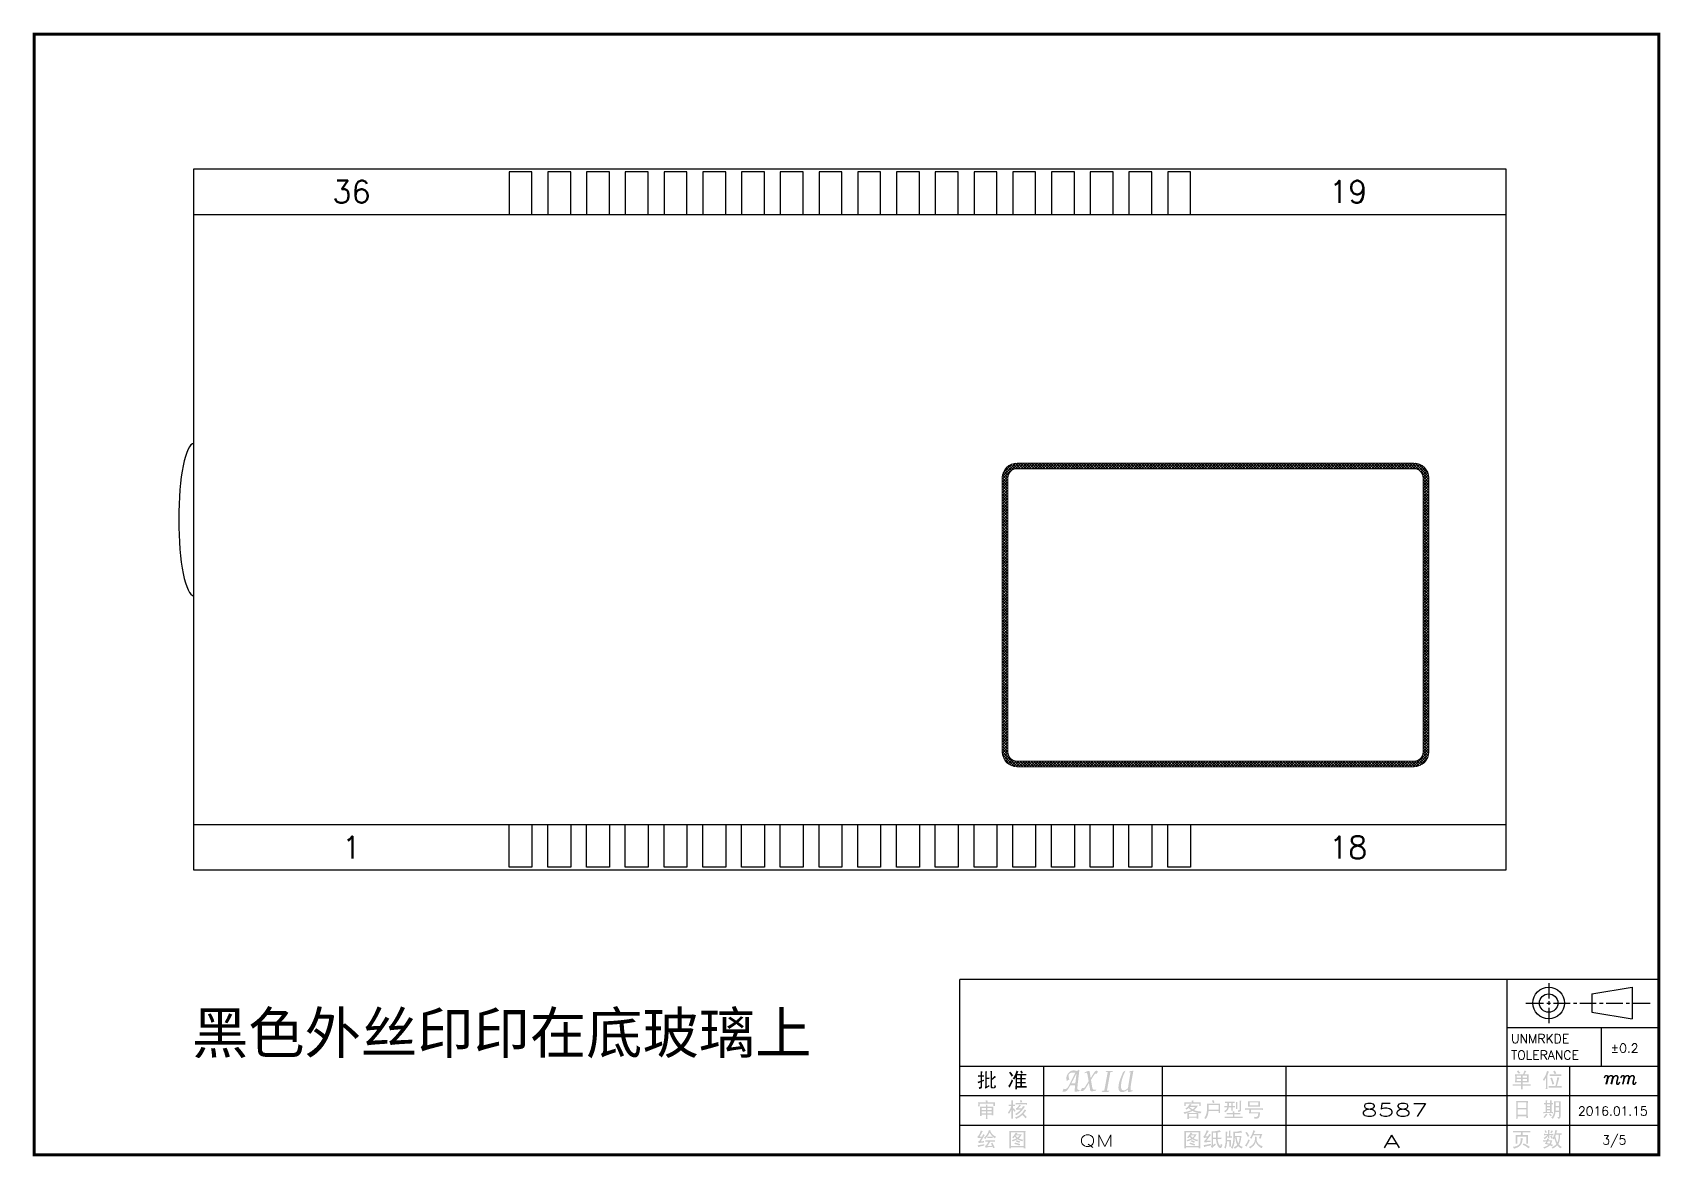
# Model space of a CAD drawing. Extents: x -1388 to 1427, y 183 to 486.
# Drawn here: x 928.5 to 1035.2, y 219.4 to 293.1 of the extents above; entities that cross this region are included whole.
import ezdxf
from ezdxf.enums import TextEntityAlignment as Align

# ---------------------------------------------------------------- set-up
doc = ezdxf.new("R2010")
doc.units = 0
doc.header["$LTSCALE"] = 3
doc.layers.get('0').update_dxf_attribs({"linetype": 'CONTINUOUS'})
doc.layers.add('SCREEN', color=6, linetype='CONTINUOUS')
doc.styles.add('ROMANC', font='romanc')
doc.styles.add('ROMANS', font='romans.shx')
doc.styles.add('style5', font='simhei.ttf', dxfattribs={"height": 1.5})

msp = doc.modelspace()

# ---------------------------------------------------------------- texts
at = {"style": 'ROMANS'}
for s, p in [('36', (949.425, 282.647)), ('19', (1014.765, 282.647)), ('1', (949.425, 239.647)), ('18', (1014.765, 239.647))]:
    msp.add_text(s, height=1.46, dxfattribs=at).set_placement(p, align=Align.MIDDLE)
at = {"color": 3, "style": 'ROMANC'}
for s, p in [('UNMRKDE', (1025.445, 226.805)), ('TOLERANCE', (1025.445, 225.727)), ('%%P0.2', (1031.973, 226.182)), ('2016.01.15', (1029.834, 222.053))]:
    msp.add_text(s, height=0.5922, dxfattribs=at).set_placement(p)
for s, height, width, p, p2 in [('8587', 0.8424, 1.420377, (1015.609, 222.004), (1019.997, 222.004)), ('QM', 0.7624, 1.390164, (997.136, 220.028), (999.407, 220.028)), ('A', 0.842, 1.461789, (1017.053, 219.936), (1018.167, 219.936))]:
    msp.add_text(s, height=height, dxfattribs=dict(at, width=width)).set_placement(p, p2, align=Align.FIT)
at = {"style": 'ROMANC'}
msp.add_text('3/5', height=0.5922, dxfattribs=at).set_placement((1031.425, 220.158))
at = {"layer": 'SCREEN', "lineweight": 9, "style": 'style5'}
msp.add_text('黑色外丝印印在底玻璃上', height=2.70719, dxfattribs=at).set_placement((938.962, 226.127))

# ---------------------------------------------------------------- hatches: boundary and pattern name
h = msp.add_hatch(color=3)
h.paths.add_polyline_path([(991.415, 224.879), (991.42, 224.969), (991.315, 224.969), (991.317, 224.93), (991.32, 224.838), (991.32, 223.928), (991.344, 223.865), (991.42, 223.839), (991.567, 223.839), (991.635, 223.87), (991.653, 223.904), (991.683, 224.012), (991.661, 224.017), (991.578, 224.049), (991.578, 224.033), (991.567, 223.949), (991.541, 223.912), (991.457, 223.912), (991.415, 223.965), (991.415, 224.386), (991.483, 224.436), (991.567, 224.501), (991.633, 224.551), (991.683, 224.587), (991.661, 224.603), (991.593, 224.664), (991.543, 224.606), (991.477, 224.541), (991.415, 224.491), (991.415, 224.855)])
h.paths.add_polyline_path([(990.773, 224.909), (990.779, 224.964), (990.668, 224.964), (990.668, 224.96), (990.671, 224.876), (990.673, 224.785), (990.674, 224.687), (990.579, 224.687), (990.5, 224.692), (990.5, 224.596), (990.571, 224.599), (990.674, 224.601), (990.674, 224.338), (990.632, 224.323), (990.539, 224.289), (990.469, 224.27), (990.487, 224.243), (990.521, 224.165), (990.581, 224.201), (990.674, 224.244), (990.674, 223.965), (990.653, 223.928), (990.64, 223.925), (990.542, 223.912), (990.555, 223.889), (990.584, 223.797), (990.653, 223.816), (990.726, 223.844), (990.732, 223.849), (990.768, 223.923), (990.768, 224.281), (990.803, 224.296), (990.894, 224.333), (990.889, 224.423), (990.834, 224.399), (990.768, 224.37), (990.768, 224.601), (990.805, 224.601), (990.9, 224.596), (990.9, 224.692), (990.853, 224.688), (990.768, 224.687), (990.768, 224.696), (990.769, 224.821)])
h.paths.add_polyline_path([(991.073, 224.858), (991.084, 224.948), (990.973, 224.948), (990.974, 224.93), (990.978, 224.838), (990.978, 223.981), (990.947, 223.902), (990.994, 223.813), (991.039, 223.849), (991.12, 223.902), (991.173, 223.931), (991.246, 223.97), (991.246, 223.973), (991.22, 224.06), (991.136, 224), (991.073, 223.965), (991.073, 224.465), (991.168, 224.464), (991.246, 224.459), (991.246, 224.554), (991.178, 224.551), (991.073, 224.549), (991.073, 224.838)])
h = msp.add_hatch(color=3)
h.paths.add_polyline_path([(992.68, 224.348), (992.644, 224.264), (992.609, 224.191), (992.583, 224.146), (992.534, 224.07), (992.476, 223.997), (992.515, 223.96), (992.583, 223.891), (992.602, 223.936), (992.638, 224.017), (992.681, 224.112), (992.722, 224.193), (992.762, 224.273), (992.802, 224.349), (992.776, 224.373), (992.713, 224.438)])
h.paths.add_polyline_path([(993.275, 223.986), (993.056, 223.986), (993.056, 224.165), (993.275, 224.165)], flags=16)
h.paths.add_polyline_path([(993.275, 224.249), (993.056, 224.249), (993.056, 224.428), (993.275, 224.428)], flags=16)
h.paths.add_polyline_path([(993.445, 224.428), (993.375, 224.428), (993.375, 224.512), (993.479, 224.512), (993.568, 224.516), (993.618, 224.517), (993.618, 224.423), (993.539, 224.427)], flags=17)
h.paths.add_polyline_path([(993.275, 224.512), (993.056, 224.512), (993.056, 224.692), (993.275, 224.692)], flags=16)
h.paths.add_polyline_path([(992.6, 224.916), (992.525, 224.871), (992.565, 224.819), (992.63, 224.735), (992.676, 224.664), (992.709, 224.608), (992.731, 224.627), (992.809, 224.687), (992.762, 224.753), (992.709, 224.829), (992.673, 224.871), (992.625, 224.934)])
h.paths.add_polyline_path([(992.772, 224.491), (992.804, 224.47), (992.877, 224.417), (992.914, 224.478), (992.956, 224.554), (992.956, 224.054), (992.954, 223.95), (992.952, 223.86), (992.949, 223.786), (993.056, 223.786), (993.056, 223.897), (993.471, 223.897), (993.508, 223.897), (993.602, 223.895), (993.685, 223.891), (993.685, 223.991), (993.661, 223.991), (993.587, 223.988), (993.492, 223.986), (993.375, 223.986), (993.375, 224.165), (993.448, 224.165), (993.542, 224.164), (993.618, 224.16), (993.618, 224.254), (993.569, 224.252), (993.482, 224.249), (993.375, 224.249), (993.375, 224.428), (993.375, 224.512), (993.375, 224.692), (993.438, 224.692), (993.474, 224.692), (993.564, 224.69), (993.655, 224.687), (993.655, 224.78), (993.623, 224.779), (993.534, 224.775), (993.438, 224.775), (993.065, 224.775), (993.075, 224.8), (993.117, 224.898), (993.149, 224.955), (993.099, 224.971), (993.014, 225.002), (993.006, 224.971), (992.983, 224.887), (992.952, 224.801), (992.914, 224.712), (992.865, 224.622), (992.817, 224.546)])
h.paths.add_polyline_path([(993.354, 224.997), (993.271, 224.964), (993.3, 224.888), (993.324, 224.806), (993.348, 224.819), (993.434, 224.85), (993.411, 224.916), (993.375, 225.006)])
h = msp.add_hatch(color=3)
h.paths.add_polyline_path([(1000.438, 224.959), (1000.399, 224.902), (1000.504, 224.902), (1000.484, 224.791), (1000.465, 224.685), (1000.448, 224.585), (1000.431, 224.49), (1000.416, 224.401), (1000.402, 224.318), (1000.388, 224.239), (1000.376, 224.167), (1000.366, 224.099), (1000.357, 224.037), (1000.348, 223.981), (1000.341, 223.931), (1000.335, 223.885), (1000.33, 223.846), (1000.239, 223.785), (1000.173, 223.744), (1000.133, 223.723), (1000.13, 223.723), (1000.057, 223.706), (999.983, 223.719), (999.974, 223.723), (999.921, 223.766), (999.901, 223.801), (999.883, 223.86), (999.874, 223.94), (999.873, 223.992), (999.875, 224.054), (999.882, 224.127), (999.893, 224.212), (999.901, 224.256), (999.914, 224.324), (999.931, 224.396), (999.953, 224.471), (999.979, 224.549), (999.985, 224.566), (1000.005, 224.626), (1000.029, 224.69), (1000.057, 224.759), (1000.089, 224.833), (1000.126, 224.91), (1000.156, 224.97), (1000.146, 225.001), (1000.009, 224.908), (999.93, 224.722), (999.893, 224.631), (999.86, 224.547), (999.83, 224.468), (999.803, 224.395), (999.781, 224.328), (999.762, 224.267), (999.747, 224.213), (999.736, 224.164), (999.733, 224.15), (999.72, 224.065), (999.71, 223.987), (999.706, 223.916), (999.705, 223.876), (999.712, 223.795), (999.732, 223.726), (999.74, 223.709), (999.787, 223.647), (999.832, 223.616), (999.904, 223.595), (999.937, 223.591), (1000.013, 223.599), (1000.018, 223.601), (1000.082, 223.619), (1000.148, 223.646), (1000.199, 223.674), (1000.269, 223.715), (1000.323, 223.748), (1000.321, 223.67), (1000.321, 223.651), (1000.33, 223.605), (1000.36, 223.593), (1000.434, 223.603), (1000.445, 223.605), (1000.519, 223.626), (1000.592, 223.648), (1000.62, 223.658), (1000.651, 223.713), (1000.563, 223.705), (1000.539, 223.704), (1000.512, 223.724), (1000.5, 223.787), (1000.502, 223.85), (1000.508, 223.927), (1000.516, 224.009), (1000.522, 224.049), (1000.528, 224.094), (1000.536, 224.145), (1000.545, 224.201), (1000.555, 224.264), (1000.567, 224.333), (1000.579, 224.408), (1000.594, 224.489), (1000.609, 224.575), (1000.626, 224.668), (1000.644, 224.767), (1000.663, 224.872), (1000.684, 224.983), (1000.689, 225.006)])
h.paths.add_polyline_path([(997.114, 225.063), (997.049, 225.015), (997.022, 225.001), (996.967, 224.984), (996.905, 224.998), (996.827, 225.014), (996.753, 225.019), (996.747, 225.019), (996.68, 225.01), (996.607, 224.984), (996.542, 224.951), (996.481, 224.906), (996.441, 224.867), (996.395, 224.813), (996.354, 224.748), (996.333, 224.707), (996.308, 224.639), (996.295, 224.564), (996.292, 224.509), (996.296, 224.463), (996.309, 224.374), (996.317, 224.327), (996.487, 224.426), (996.461, 224.502), (996.441, 224.568), (996.43, 224.646), (996.43, 224.663), (996.445, 224.736), (996.45, 224.748), (996.493, 224.809), (996.499, 224.815), (996.562, 224.851), (996.576, 224.856), (996.65, 224.87), (996.696, 224.872), (996.763, 224.87), (996.846, 224.864), (996.861, 224.862), (996.878, 224.86), (996.466, 224.051), (996.425, 223.97), (996.391, 223.911), (996.383, 223.899), (996.331, 223.843), (996.319, 223.835), (996.25, 223.804), (996.246, 223.803), (996.198, 223.798), (996.128, 223.809), (996.108, 223.814), (996.032, 223.626), (996.109, 223.619), (996.14, 223.619), (996.214, 223.632), (996.218, 223.632), (996.282, 223.663), (996.31, 223.685), (996.359, 223.736), (996.41, 223.801), (996.411, 223.803), (996.445, 223.856), (996.483, 223.919), (996.525, 223.992), (996.549, 224.037), (996.866, 224.037), (996.843, 223.826), (996.831, 223.734), (996.825, 223.669), (996.825, 223.662), (996.836, 223.626), (996.869, 223.614), (996.942, 223.626), (997.015, 223.638), (997.091, 223.652), (997.135, 223.66), (997.171, 223.738), (997.116, 223.729), (997.047, 223.754), (997.011, 223.814), (997.012, 223.882), (997.018, 223.959), (997.024, 224.023), (997.031, 224.091), (997.039, 224.166), (997.049, 224.248), (997.052, 224.277), (997.142, 225.037)])
h.paths.add_polyline_path([(996.62, 224.173), (996.955, 224.823), (996.88, 224.173)], flags=16)
h.paths.add_polyline_path([(998.27, 225.008), (998.207, 224.982), (998.158, 224.935), (998.118, 224.886), (998.088, 224.843), (998.051, 224.787), (998.007, 224.717), (997.957, 224.635), (997.941, 224.61), (997.884, 224.522), (997.82, 224.923), (997.796, 224.975), (997.773, 224.987), (997.716, 224.975), (997.667, 224.96), (997.592, 224.933), (997.514, 224.904), (997.472, 224.831), (997.558, 224.862), (997.596, 224.87), (997.645, 224.835), (997.659, 224.799), (997.676, 224.731), (997.695, 224.634), (997.704, 224.58), (997.751, 224.311), (997.541, 223.978), (997.493, 223.907), (997.454, 223.876), (997.399, 223.859), (997.307, 223.853), (997.215, 223.676), (997.291, 223.66), (997.298, 223.66), (997.37, 223.673), (997.413, 223.695), (997.465, 223.733), (997.517, 223.788), (997.564, 223.856), (997.771, 224.186), (997.851, 223.727), (997.877, 223.665), (997.925, 223.644), (997.993, 223.651), (998.033, 223.658), (998.116, 223.673), (998.189, 223.688), (998.237, 223.699), (998.251, 223.759), (998.162, 223.747), (998.132, 223.745), (998.072, 223.754), (998.028, 223.787), (998.001, 223.846), (997.988, 223.899), (997.973, 223.98), (997.964, 224.039), (997.904, 224.399), (998.052, 224.63), (998.097, 224.699), (998.125, 224.743), (998.175, 224.798), (998.21, 224.81), (998.282, 224.79), (998.283, 224.789), (998.357, 224.959), (998.288, 225.004)])
h.paths.add_polyline_path([(999.36, 224.989), (998.924, 224.989), (998.853, 224.92), (999, 224.902), (998.777, 223.697), (998.663, 223.683), (998.594, 223.612), (999.039, 223.612), (999.108, 223.683), (998.952, 223.699), (999.172, 224.902), (999.29, 224.92)])
h = msp.add_hatch(color=3)
h.paths.add_polyline_path([(1026.095, 224.317), (1025.815, 224.317), (1025.815, 224.459), (1026.095, 224.459)], flags=16)
h.paths.add_polyline_path([(1026.195, 224.459), (1026.489, 224.459), (1026.489, 224.317), (1026.195, 224.317)], flags=16)
h.paths.add_polyline_path([(1026.095, 224.545), (1025.815, 224.545), (1025.815, 224.68), (1026.095, 224.68)], flags=16)
h.paths.add_polyline_path([(1026.195, 224.68), (1026.489, 224.68), (1026.489, 224.545), (1026.195, 224.545)], flags=16)
h.paths.add_polyline_path([(1025.715, 224.491), (1025.715, 224.399), (1025.712, 224.306), (1025.705, 224.233), (1026.095, 224.233), (1026.095, 224.102), (1025.743, 224.102), (1025.739, 224.102), (1025.634, 224.104), (1025.559, 224.107), (1025.559, 224.012), (1025.567, 224.013), (1025.644, 224.017), (1025.752, 224.018), (1026.095, 224.018), (1026.095, 223.952), (1026.093, 223.855), (1026.09, 223.786), (1026.2, 223.786), (1026.198, 223.82), (1026.195, 223.904), (1026.195, 224.018), (1026.547, 224.018), (1026.555, 224.018), (1026.653, 224.017), (1026.736, 224.012), (1026.736, 224.107), (1026.729, 224.107), (1026.648, 224.104), (1026.547, 224.102), (1026.195, 224.102), (1026.195, 224.233), (1026.594, 224.233), (1026.59, 224.289), (1026.589, 224.38), (1026.589, 224.496), (1026.589, 224.608), (1026.59, 224.698), (1026.594, 224.764), (1026.33, 224.764), (1026.351, 224.806), (1026.393, 224.885), (1026.4, 224.9), (1026.451, 224.969), (1026.403, 224.984), (1026.321, 225.013), (1026.295, 224.929), (1026.263, 224.843), (1026.225, 224.764), (1025.705, 224.764), (1025.712, 224.687), (1025.715, 224.596)])
h.paths.add_polyline_path([(1025.894, 225.005), (1025.815, 224.955), (1025.835, 224.935), (1025.896, 224.871), (1025.952, 224.796), (1025.97, 224.811), (1026.053, 224.859), (1026.033, 224.88), (1025.975, 224.947), (1025.911, 225.018)])
h.paths.add_polyline_path([(1028.105, 224.538), (1028.019, 224.512), (1028.045, 224.448), (1028.079, 224.364), (1028.108, 224.281), (1028.113, 224.26), (1028.135, 224.165), (1028.15, 224.086), (1028.176, 224.094), (1028.266, 224.123), (1028.249, 224.189), (1028.224, 224.268), (1028.197, 224.354), (1028.165, 224.448), (1028.129, 224.549)], flags=17)
h.paths.add_polyline_path([(1028.412, 224.218), (1028.392, 224.134), (1028.371, 224.057), (1028.35, 223.986), (1028.087, 223.986), (1027.992, 223.988), (1027.919, 223.991), (1027.919, 223.891), (1027.985, 223.895), (1028.097, 223.897), (1028.634, 223.897), (1028.689, 223.895), (1028.77, 223.891), (1028.77, 223.991), (1028.738, 223.989), (1028.634, 223.986), (1028.455, 223.986), (1028.471, 224.049), (1028.497, 224.155), (1028.521, 224.246), (1028.542, 224.323), (1028.56, 224.386), (1028.591, 224.482), (1028.618, 224.545), (1028.571, 224.553), (1028.476, 224.575), (1028.465, 224.507), (1028.449, 224.404), (1028.431, 224.309)])
h.paths.add_polyline_path([(1028.118, 224.659), (1028.586, 224.659), (1028.655, 224.659), (1028.733, 224.654), (1028.733, 224.754), (1028.693, 224.751), (1028.592, 224.75), (1028.118, 224.75), (1028.061, 224.75), (1027.966, 224.754), (1027.966, 224.654), (1028.029, 224.658)])
h.paths.add_polyline_path([(1027.753, 224.824), (1027.721, 224.738), (1027.682, 224.654), (1027.679, 224.646), (1027.625, 224.553), (1027.575, 224.477), (1027.53, 224.423), (1027.549, 224.402), (1027.603, 224.323), (1027.628, 224.361), (1027.674, 224.435), (1027.729, 224.528), (1027.729, 224.039), (1027.729, 223.967), (1027.725, 223.873), (1027.719, 223.797), (1027.835, 223.797), (1027.832, 223.847), (1027.83, 223.934), (1027.829, 224.044), (1027.829, 224.692), (1027.869, 224.805), (1027.906, 224.888), (1027.934, 224.934), (1027.888, 224.947), (1027.803, 224.985), (1027.782, 224.909)])
h.paths.add_polyline_path([(1028.29, 224.993), (1028.208, 224.955), (1028.224, 224.927), (1028.271, 224.838), (1028.302, 224.771), (1028.332, 224.79), (1028.413, 224.822), (1028.404, 224.843), (1028.363, 224.918), (1028.313, 225.006)])
h = msp.add_hatch(color=3)
h.paths.add_polyline_path([(991.115, 222.542), (991.399, 222.542), (991.399, 222.416), (991.115, 222.416)], flags=16)
h.paths.add_polyline_path([(991.115, 222.326), (991.399, 222.326), (991.399, 222.2), (991.115, 222.2)], flags=16)
h.paths.add_polyline_path([(991.015, 222.326), (991.015, 222.2), (990.731, 222.2), (990.731, 222.326)], flags=16)
h.paths.add_polyline_path([(991.015, 222.416), (990.731, 222.416), (990.731, 222.542), (991.015, 222.542)], flags=16)
h.paths.add_polyline_path([(990.627, 222.612), (990.629, 222.538), (990.631, 222.444), (990.631, 222.331), (990.631, 222.284), (990.631, 222.181), (990.629, 222.094), (990.626, 222.021), (990.731, 222.021), (990.731, 222.111), (991.015, 222.111), (991.015, 222.014), (991.013, 221.922), (991.01, 221.842), (991.12, 221.842), (991.118, 221.918), (991.115, 222.01), (991.115, 222.111), (991.399, 222.111), (991.399, 222.063), (991.504, 222.063), (991.504, 222.071), (991.501, 222.144), (991.499, 222.236), (991.499, 222.347), (991.499, 222.362), (991.499, 222.468), (991.501, 222.559), (991.504, 222.631), (991.115, 222.631), (991.115, 222.678), (991.12, 222.768), (991.01, 222.768), (991.013, 222.72), (991.015, 222.631), (990.626, 222.631)])
h.paths.add_polyline_path([(990.984, 223.027), (990.992, 223.009), (991.026, 222.915), (990.505, 222.915), (990.508, 222.885), (990.511, 222.794), (990.509, 222.759), (990.505, 222.668), (990.616, 222.668), (990.616, 222.827), (991.509, 222.827), (991.509, 222.689), (991.62, 222.689), (991.619, 222.71), (991.614, 222.799), (991.616, 222.823), (991.62, 222.915), (991.147, 222.915), (991.131, 222.964), (991.099, 223.062), (991.07, 223.051)])
h.paths.add_polyline_path([(993.487, 222.342), (993.48, 222.333), (993.427, 222.266), (993.359, 222.195), (993.317, 222.153), (993.248, 222.095), (993.17, 222.042), (993.167, 222.04), (993.091, 221.998), (993.009, 221.963), (992.919, 221.932), (992.946, 221.908), (992.998, 221.837), (993.062, 221.866), (993.145, 221.905), (993.201, 221.939), (993.275, 221.99), (993.34, 222.037), (993.413, 222.1), (993.477, 222.034), (993.534, 221.974), (993.555, 221.947), (993.606, 221.874), (993.639, 221.905), (993.706, 221.958), (993.65, 222.021), (993.626, 222.043), (993.564, 222.103), (993.487, 222.174), (993.488, 222.176), (993.548, 222.257), (993.597, 222.321), (993.606, 222.336), (993.664, 222.4), (993.627, 222.418), (993.55, 222.463), (993.532, 222.426)])
h.paths.add_polyline_path([(993.082, 222.589), (993.054, 222.563), (992.986, 222.526), (993.019, 222.421), (993.067, 222.431), (993.154, 222.442), (993.206, 222.446), (993.303, 222.447), (993.266, 222.405), (993.201, 222.342), (993.128, 222.284), (993.077, 222.247), (992.999, 222.2), (992.919, 222.163), (992.944, 222.14), (993.007, 222.079), (993.04, 222.098), (993.116, 222.15), (993.187, 222.205), (993.227, 222.237), (993.293, 222.297), (993.359, 222.368), (993.39, 222.404), (993.451, 222.476), (993.497, 222.542), (993.518, 222.571), (993.571, 222.631), (993.45, 222.685), (993.414, 222.607), (993.366, 222.531), (993.133, 222.526), (993.182, 222.575), (993.24, 222.636), (993.251, 222.652), (993.317, 222.71), (993.208, 222.773), (993.183, 222.726), (993.132, 222.647)])
h.paths.add_polyline_path([(993.065, 222.785), (993.508, 222.785), (993.527, 222.785), (993.621, 222.783), (993.706, 222.778), (993.706, 222.885), (993.69, 222.881), (993.603, 222.875), (993.508, 222.873), (993.112, 222.873), (993.061, 222.875), (992.97, 222.885), (992.97, 222.778), (992.975, 222.78)])
h.paths.add_polyline_path([(992.508, 222.673), (992.588, 222.678), (992.676, 222.678), (992.649, 222.584), (992.615, 222.5), (992.576, 222.426), (992.563, 222.404), (992.508, 222.324), (992.455, 222.263), (992.47, 222.245), (992.525, 222.163), (992.552, 222.203), (992.604, 222.286), (992.647, 222.363), (992.681, 222.437), (992.681, 222.074), (992.683, 222.035), (992.683, 221.947), (992.676, 221.853), (992.788, 221.853), (992.785, 221.892), (992.783, 221.982), (992.781, 222.074), (992.781, 222.463), (992.785, 222.458), (992.828, 222.386), (992.877, 222.3), (992.888, 222.308), (992.965, 222.358), (992.948, 222.386), (992.899, 222.46), (992.844, 222.542), (992.781, 222.494), (992.781, 222.678), (992.836, 222.678), (992.928, 222.673), (992.928, 222.778), (992.87, 222.775), (992.781, 222.768), (992.781, 222.89), (992.783, 222.97), (992.788, 223.053), (992.676, 223.053), (992.68, 222.985), (992.681, 222.89), (992.681, 222.773), (992.604, 222.775), (992.508, 222.778)])
h.paths.add_polyline_path([(993.338, 223.066), (993.24, 223.048), (993.256, 222.995), (993.287, 222.906), (993.301, 222.912), (993.396, 222.936), (993.38, 222.985), (993.354, 223.069)])
h = msp.add_hatch(color=3)
h.paths.add_polyline_path([(1004.324, 222.153), (1004.839, 222.153), (1004.839, 221.995), (1004.324, 221.995)], flags=16)
h.paths.add_polyline_path([(1004.224, 222.021), (1004.224, 222.014), (1004.223, 221.934), (1004.219, 221.832), (1004.324, 221.832), (1004.324, 221.921), (1004.839, 221.921), (1004.839, 221.848), (1004.944, 221.848), (1004.944, 221.85), (1004.941, 221.947), (1004.94, 222.032), (1004.94, 222.121), (1004.94, 222.137), (1004.944, 222.226), (1004.219, 222.226), (1004.224, 222.137)])
h.paths.add_polyline_path([(1004.512, 222.504), (1004.436, 222.555), (1004.36, 222.613), (1004.371, 222.626), (1004.739, 222.626), (1004.712, 222.592), (1004.651, 222.528), (1004.576, 222.468)], flags=16)
h.paths.add_polyline_path([(1004.227, 222.618), (1004.158, 222.56), (1004.082, 222.51), (1004.1, 222.5), (1004.166, 222.442), (1004.169, 222.444), (1004.242, 222.504), (1004.294, 222.549), (1004.349, 222.509), (1004.424, 222.452), (1004.483, 222.416), (1004.46, 222.407), (1004.381, 222.376), (1004.282, 222.342), (1004.242, 222.329), (1004.16, 222.31), (1004.069, 222.292), (1003.968, 222.279), (1004, 222.237), (1004.04, 222.163), (1004.051, 222.166), (1004.16, 222.203), (1004.219, 222.226), (1004.295, 222.252), (1004.382, 222.284), (1004.392, 222.287), (1004.475, 222.321), (1004.562, 222.358), (1004.617, 222.331), (1004.702, 222.295), (1004.749, 222.278), (1004.835, 222.253), (1004.94, 222.226), (1004.219, 222.226), (1004.944, 222.226), (1005.003, 222.213), (1005.098, 222.195), (1005.109, 222.234), (1005.154, 222.316), (1005.106, 222.32), (1005.006, 222.328), (1004.919, 222.341), (1004.844, 222.358), (1004.825, 222.362), (1004.73, 222.387), (1004.655, 222.416), (1004.688, 222.444), (1004.76, 222.509), (1004.814, 222.563), (1004.86, 222.623), (1004.919, 222.699), (1004.434, 222.699), (1004.442, 222.71), (1004.504, 222.773), (1004.46, 222.789), (1004.378, 222.827), (1004.366, 222.802), (1004.321, 222.726), (1004.261, 222.652)])
h.paths.add_polyline_path([(1004.492, 223.032), (1004.499, 223.007), (1004.525, 222.915), (1004.014, 222.915), (1004.018, 222.867), (1004.019, 222.785), (1004.019, 222.78), (1004.014, 222.689), (1004.119, 222.689), (1004.119, 222.841), (1004.998, 222.841), (1004.998, 222.694), (1005.103, 222.694), (1005.101, 222.725), (1005.098, 222.81), (1005.098, 222.822), (1005.103, 222.915), (1004.634, 222.915), (1004.626, 222.949), (1004.604, 223.053), (1004.583, 223.048)])
h.paths.add_polyline_path([(1006.265, 222.437), (1005.613, 222.437), (1005.613, 222.743), (1006.265, 222.743)], flags=16)
h.paths.add_polyline_path([(1005.51, 222.731), (1005.511, 222.631), (1005.513, 222.547), (1005.513, 222.479), (1005.511, 222.447), (1005.503, 222.354), (1005.492, 222.268), (1005.489, 222.253), (1005.469, 222.166), (1005.438, 222.079), (1005.426, 222.045), (1005.382, 221.968), (1005.324, 221.895), (1005.353, 221.88), (1005.434, 221.837), (1005.461, 221.879), (1005.508, 221.953), (1005.529, 221.998), (1005.564, 222.089), (1005.581, 222.15), (1005.597, 222.237), (1005.613, 222.347), (1006.265, 222.347), (1006.265, 222.231), (1006.37, 222.231), (1006.368, 222.26), (1006.367, 222.344), (1006.365, 222.437), (1006.364, 222.536), (1006.364, 222.562), (1006.365, 222.659), (1006.367, 222.749), (1006.37, 222.831), (1005.508, 222.831)])
h.paths.add_polyline_path([(1005.921, 223.067), (1005.839, 223.032), (1005.879, 222.928), (1005.902, 222.869), (1005.915, 222.875), (1006.002, 222.906), (1005.978, 222.967), (1005.939, 223.074)])
h.paths.add_polyline_path([(1006.906, 222.14), (1007, 222.142), (1007.205, 222.142), (1007.205, 221.974), (1006.843, 221.974), (1006.75, 221.976), (1006.664, 221.979), (1006.664, 221.89), (1006.746, 221.893), (1006.843, 221.895), (1007.678, 221.895), (1007.762, 221.893), (1007.848, 221.89), (1007.848, 221.979), (1007.768, 221.976), (1007.673, 221.974), (1007.3, 221.974), (1007.3, 222.142), (1007.526, 222.142), (1007.607, 222.14), (1007.694, 222.137), (1007.694, 222.226), (1007.62, 222.223), (1007.526, 222.221), (1007.3, 222.221), (1007.3, 222.242), (1007.305, 222.337), (1007.2, 222.337), (1007.202, 222.308), (1007.205, 222.221), (1007, 222.221), (1006.987, 222.221), (1006.893, 222.223), (1006.806, 222.226), (1006.806, 222.137), (1006.817, 222.137)])
h.paths.add_polyline_path([(1007.41, 222.948), (1007.415, 222.888), (1007.416, 222.789), (1007.416, 222.631), (1007.415, 222.571), (1007.41, 222.479), (1007.51, 222.479), (1007.507, 222.542), (1007.505, 222.631), (1007.505, 222.789), (1007.507, 222.864), (1007.51, 222.948)])
h.paths.add_polyline_path([(1006.943, 222.673), (1006.943, 222.697), (1006.945, 222.78), (1006.948, 222.89), (1007.111, 222.89), (1007.111, 222.673)], flags=17)
h.paths.add_polyline_path([(1006.853, 222.856), (1006.851, 222.765), (1006.848, 222.673), (1006.829, 222.673), (1006.737, 222.675), (1006.648, 222.678), (1006.648, 222.589), (1006.656, 222.589), (1006.745, 222.594), (1006.837, 222.594), (1006.821, 222.533), (1006.78, 222.458), (1006.779, 222.455), (1006.717, 222.404), (1006.632, 222.347), (1006.654, 222.333), (1006.722, 222.274), (1006.725, 222.276), (1006.795, 222.333), (1006.858, 222.4), (1006.875, 222.423), (1006.913, 222.499), (1006.937, 222.594), (1007.111, 222.594), (1007.111, 222.531), (1007.11, 222.463), (1007.106, 222.368), (1007.205, 222.368), (1007.202, 222.429), (1007.2, 222.526), (1007.2, 222.594), (1007.257, 222.594), (1007.347, 222.589), (1007.347, 222.678), (1007.29, 222.675), (1007.2, 222.673), (1007.2, 222.89), (1007.221, 222.89), (1007.316, 222.885), (1007.316, 222.974), (1007.265, 222.97), (1007.179, 222.969), (1006.874, 222.969), (1006.788, 222.969), (1006.701, 222.974), (1006.701, 222.885), (1006.764, 222.888), (1006.853, 222.89)])
h.paths.add_polyline_path([(1007.652, 223.036), (1007.657, 222.951), (1007.657, 222.857), (1007.657, 222.5), (1007.647, 222.416), (1007.631, 222.405), (1007.526, 222.4), (1007.537, 222.378), (1007.573, 222.295), (1007.655, 222.313), (1007.722, 222.347), (1007.738, 222.378), (1007.747, 222.473), (1007.747, 222.857), (1007.749, 222.948), (1007.752, 223.036)])
h.paths.add_polyline_path([(1008.004, 222.526), (1008.004, 222.431), (1008.022, 222.433), (1008.111, 222.436), (1008.204, 222.437), (1008.293, 222.437), (1008.287, 222.37), (1008.274, 222.279), (1008.258, 222.195), (1008.873, 222.195), (1008.857, 222.097), (1008.841, 222.026), (1008.841, 222.024), (1008.778, 221.974), (1008.769, 221.972), (1008.697, 221.971), (1008.584, 221.974), (1008.603, 221.929), (1008.631, 221.842), (1008.747, 221.853), (1008.837, 221.869), (1008.887, 221.89), (1008.913, 221.916), (1008.95, 222.005), (1008.962, 222.058), (1008.978, 222.142), (1008.983, 222.184), (1008.999, 222.279), (1008.384, 222.279), (1008.392, 222.352), (1008.405, 222.437), (1008.999, 222.437), (1009.084, 222.436), (1009.172, 222.431), (1009.172, 222.526), (1009.092, 222.523), (1008.999, 222.521), (1008.204, 222.521), (1008.185, 222.521), (1008.093, 222.523)])
h.paths.add_polyline_path([(1008.304, 222.915), (1008.878, 222.915), (1008.878, 222.726), (1008.304, 222.726)], flags=16)
h.paths.add_polyline_path([(1008.199, 222.993), (1008.203, 222.904), (1008.204, 222.81), (1008.203, 222.725), (1008.199, 222.643), (1008.983, 222.643), (1008.983, 222.644), (1008.979, 222.731), (1008.978, 222.827), (1008.978, 222.912), (1008.983, 222.999), (1008.199, 222.999)])
h = msp.add_hatch(color=3)
h.paths.add_polyline_path([(1025.885, 222.468), (1026.442, 222.468), (1026.442, 222.105), (1025.885, 222.105)], flags=16)
h.paths.add_polyline_path([(1026.442, 222.559), (1025.885, 222.559), (1025.885, 222.915), (1026.442, 222.915)], flags=16)
h.paths.add_polyline_path([(1025.781, 222.885), (1025.781, 222.796), (1025.783, 222.705), (1025.783, 222.613), (1025.785, 222.518), (1025.785, 222.421), (1025.785, 222.407), (1025.785, 222.305), (1025.783, 222.208), (1025.783, 222.115), (1025.781, 222.027), (1025.78, 221.943), (1025.778, 221.863), (1025.885, 221.863), (1025.885, 222.016), (1026.442, 222.016), (1026.442, 221.89), (1026.547, 221.89), (1026.547, 221.9), (1026.545, 221.984), (1026.543, 222.071), (1026.542, 222.161), (1026.542, 222.253), (1026.542, 222.349), (1026.542, 222.447), (1026.542, 222.46), (1026.542, 222.559), (1026.542, 222.652), (1026.542, 222.746), (1026.543, 222.835), (1026.545, 222.922), (1026.547, 223.006), (1025.778, 223.006), (1025.78, 222.97)])
h.paths.add_polyline_path([(1027.708, 222.136), (1027.656, 222.058), (1027.617, 222.011), (1027.556, 221.953), (1027.567, 221.947), (1027.645, 221.895), (1027.693, 221.955), (1027.751, 222.032), (1027.777, 222.068), (1027.835, 222.121), (1027.735, 222.184)])
h.paths.add_polyline_path([(1027.985, 222.192), (1027.929, 222.121), (1027.989, 222.071), (1028.055, 221.995), (1028.061, 222.003), (1028.118, 222.074), (1028.061, 222.124), (1027.987, 222.195)])
h.paths.add_polyline_path([(1027.803, 222.794), (1028.008, 222.794), (1028.008, 222.678), (1027.803, 222.678)], flags=16)
h.paths.add_polyline_path([(1027.803, 222.601), (1028.008, 222.601), (1028.008, 222.489), (1027.803, 222.489)], flags=16)
h.paths.add_polyline_path([(1027.803, 222.295), (1027.803, 222.41), (1028.008, 222.41), (1028.008, 222.295)], flags=17)
h.paths.add_polyline_path([(1028.36, 222.915), (1028.592, 222.915), (1028.592, 222.678), (1028.36, 222.678)], flags=16)
h.paths.add_polyline_path([(1028.36, 222.601), (1028.592, 222.601), (1028.592, 222.379), (1028.36, 222.379)], flags=16)
h.paths.add_polyline_path([(1028.265, 222.739), (1028.266, 222.631), (1028.266, 222.554), (1028.265, 222.449), (1028.263, 222.365), (1028.26, 222.3), (1028.257, 222.274), (1028.239, 222.187), (1028.208, 222.1), (1028.187, 222.056), (1028.139, 221.982), (1028.076, 221.911), (1028.103, 221.898), (1028.171, 221.842), (1028.216, 221.9), (1028.265, 221.977), (1028.302, 222.058), (1028.323, 222.121), (1028.344, 222.21), (1028.355, 222.3), (1028.592, 222.3), (1028.592, 222.005), (1028.576, 221.969), (1028.481, 221.963), (1028.504, 221.924), (1028.523, 221.842), (1028.567, 221.85), (1028.644, 221.879), (1028.662, 221.893), (1028.686, 221.979), (1028.686, 222.752), (1028.686, 222.82), (1028.688, 222.914), (1028.691, 222.995), (1028.26, 222.995), (1028.263, 222.922), (1028.265, 222.836)])
h.paths.add_polyline_path([(1027.598, 222.878), (1027.598, 222.789), (1027.62, 222.791), (1027.708, 222.794), (1027.708, 222.295), (1027.661, 222.295), (1027.567, 222.3), (1027.567, 222.21), (1027.632, 222.215), (1027.719, 222.216), (1028.055, 222.216), (1028.11, 222.215), (1028.203, 222.21), (1028.203, 222.3), (1028.194, 222.299), (1028.103, 222.295), (1028.103, 222.794), (1028.111, 222.794), (1028.203, 222.789), (1028.203, 222.878), (1028.192, 222.878), (1028.103, 222.873), (1028.103, 222.969), (1028.113, 223.048), (1028.003, 223.048), (1028.006, 222.97), (1028.008, 222.873), (1027.803, 222.873), (1027.806, 222.969), (1027.814, 223.048), (1027.703, 223.048), (1027.708, 222.97), (1027.708, 222.873), (1027.69, 222.873)])
h = msp.add_hatch(color=3)
h.paths.add_polyline_path([(990.876, 220.169), (990.789, 220.156), (990.768, 220.153), (990.679, 220.14), (990.668, 220.138), (990.579, 220.124), (990.56, 220.122), (990.469, 220.109), (990.477, 220.08), (990.511, 219.993), (990.54, 220.003), (990.627, 220.027), (990.716, 220.051), (990.723, 220.053), (990.816, 220.07), (990.9, 220.088), (990.91, 220.177)])
h.paths.add_polyline_path([(991.18, 220.342), (991.139, 220.264), (991.089, 220.182), (991.088, 220.18), (991.026, 220.106), (990.957, 220.061), (990.968, 220.035), (990.999, 219.946), (991.088, 219.967), (991.162, 219.982), (991.171, 219.983), (991.231, 219.988), (991.326, 219.998), (991.457, 220.009), (991.462, 219.998), (991.499, 219.914), (991.515, 219.923), (991.599, 219.961), (991.549, 220.057), (991.502, 220.146), (991.464, 220.221), (991.436, 220.277), (991.43, 220.274), (991.352, 220.23), (991.394, 220.141), (991.425, 220.077), (991.36, 220.07), (991.254, 220.062), (991.168, 220.057), (991.105, 220.056), (991.154, 220.12), (991.204, 220.198), (991.251, 220.272), (991.299, 220.351), (991.467, 220.351), (991.509, 220.351), (991.604, 220.345), (991.604, 220.44), (991.554, 220.437), (991.467, 220.435), (991.105, 220.435), (991.054, 220.435), (990.968, 220.44), (990.968, 220.345), (991.012, 220.348), (991.105, 220.351), (991.183, 220.351)])
h.paths.add_polyline_path([(991.199, 220.582), (991.331, 220.582), (991.38, 220.582), (991.462, 220.577), (991.462, 220.671), (991.425, 220.669), (991.331, 220.666), (991.199, 220.666), (991.191, 220.666), (991.099, 220.671), (991.099, 220.577), (991.11, 220.577)], flags=17)
h.paths.add_polyline_path([(990.514, 220.723), (990.458, 220.678), (990.463, 220.658), (990.49, 220.571), (990.53, 220.581), (990.621, 220.594), (990.634, 220.594), (990.721, 220.598), (990.676, 220.522), (990.626, 220.451), (990.584, 220.405), (990.511, 220.356), (990.519, 220.337), (990.547, 220.251), (990.561, 220.253), (990.645, 220.267), (990.742, 220.282), (990.818, 220.288), (990.894, 220.293), (990.894, 220.298), (990.9, 220.387), (990.86, 220.382), (990.773, 220.371), (990.668, 220.356), (990.721, 220.43), (990.768, 220.503), (990.771, 220.508), (990.815, 220.581), (990.863, 220.666), (990.897, 220.721), (990.942, 220.782), (990.91, 220.795), (990.831, 220.841), (990.831, 220.836), (990.803, 220.758), (990.763, 220.666), (990.595, 220.666), (990.645, 220.745), (990.69, 220.824), (990.726, 220.892), (990.758, 220.962), (990.805, 221.029), (990.768, 221.041), (990.684, 221.076), (990.658, 220.994), (990.624, 220.91), (990.584, 220.829), (990.571, 220.805)])
h.paths.add_polyline_path([(991.173, 220.988), (991.152, 220.936), (991.11, 220.855), (991.071, 220.797), (991.015, 220.724), (991.015, 220.723), (990.955, 220.658), (990.884, 220.598), (990.897, 220.589), (990.968, 220.524), (991.02, 220.585), (991.078, 220.655), (991.131, 220.719), (991.168, 220.774), (991.213, 220.853), (991.257, 220.946), (991.28, 220.907), (991.328, 220.831), (991.383, 220.757), (991.396, 220.739), (991.451, 220.682), (991.522, 220.624), (991.609, 220.566), (991.627, 220.597), (991.683, 220.666), (991.632, 220.69), (991.554, 220.737), (991.483, 220.792), (991.47, 220.803), (991.414, 220.862), (991.36, 220.934), (991.31, 221.025), (991.331, 221.071), (991.291, 221.083), (991.21, 221.109), (991.201, 221.075)])
h.paths.add_polyline_path([(992.927, 220.28), (992.886, 220.198), (992.94, 220.185), (993.017, 220.161), (993.109, 220.129), (993.212, 220.088), (993.219, 220.099), (993.266, 220.177), (993.206, 220.2), (993.128, 220.227), (993.035, 220.256), (992.928, 220.288)], flags=0)
h.paths.add_polyline_path([(993.022, 220.44), (992.977, 220.361), (993.019, 220.347), (993.101, 220.314), (993.212, 220.266), (993.217, 220.277), (993.261, 220.356), (993.214, 220.372), (993.132, 220.403), (993.023, 220.445)], flags=0)
h.paths.add_polyline_path([(993.216, 220.745), (993.162, 220.673), (993.098, 220.608), (993.096, 220.61), (993.032, 220.66), (992.965, 220.736), (992.977, 220.75), (993.219, 220.75)], flags=0)
h.paths.add_polyline_path([(992.802, 220.692), (992.739, 220.629), (992.749, 220.624), (992.823, 220.571), (992.852, 220.602), (992.907, 220.671), (992.941, 220.631), (993.014, 220.561), (992.959, 220.534), (992.872, 220.495), (992.788, 220.468), (992.709, 220.451), (992.722, 220.439), (992.772, 220.366), (992.843, 220.39), (992.927, 220.422), (993.009, 220.463), (993.086, 220.508), (993.146, 220.472), (993.227, 220.434), (993.311, 220.4), (993.401, 220.372), (993.413, 220.393), (993.466, 220.466), (993.426, 220.471), (993.343, 220.489), (993.256, 220.519), (993.166, 220.561), (993.191, 220.585), (993.259, 220.658), (993.303, 220.719), (993.327, 220.758), (993.375, 220.834), (993.028, 220.834), (993.086, 220.899), (993.051, 220.91), (992.965, 220.941), (992.936, 220.879), (992.881, 220.792), (992.86, 220.763)], flags=0)
h.paths.add_polyline_path([(993.501, 220.061), (992.667, 220.061), (992.667, 220.962), (993.501, 220.962)], flags=16)
h.paths.add_polyline_path([(992.558, 220.946), (992.56, 220.855), (992.562, 220.761), (992.562, 220.224), (992.56, 220.171), (992.56, 220.077), (992.558, 219.986), (992.555, 219.898), (992.667, 219.898), (992.667, 219.967), (993.501, 219.967), (993.501, 219.909), (993.613, 219.909), (993.611, 219.946), (993.61, 220.036), (993.608, 220.127), (993.606, 220.219), (993.606, 220.761), (993.608, 220.784), (993.608, 220.879), (993.61, 220.97), (993.613, 221.055), (992.555, 221.055), (992.557, 221.034)])
h = msp.add_hatch(color=3)
h.paths.add_polyline_path([(1004.391, 220.28), (1004.35, 220.198), (1004.403, 220.185), (1004.481, 220.161), (1004.573, 220.129), (1004.676, 220.088), (1004.683, 220.099), (1004.73, 220.177), (1004.67, 220.2), (1004.592, 220.227), (1004.499, 220.256), (1004.392, 220.288)], flags=0)
h.paths.add_polyline_path([(1004.484, 220.44), (1004.441, 220.361), (1004.483, 220.347), (1004.565, 220.314), (1004.676, 220.266), (1004.68, 220.277), (1004.723, 220.356), (1004.678, 220.372), (1004.596, 220.403), (1004.487, 220.445)], flags=0)
h.paths.add_polyline_path([(1004.678, 220.745), (1004.626, 220.673), (1004.562, 220.608), (1004.558, 220.61), (1004.496, 220.66), (1004.429, 220.736), (1004.441, 220.75), (1004.681, 220.75)], flags=0)
h.paths.add_polyline_path([(1004.266, 220.692), (1004.203, 220.629), (1004.213, 220.624), (1004.287, 220.571), (1004.316, 220.602), (1004.371, 220.671), (1004.405, 220.631), (1004.476, 220.561), (1004.423, 220.534), (1004.336, 220.495), (1004.252, 220.468), (1004.173, 220.451), (1004.185, 220.439), (1004.236, 220.366), (1004.307, 220.39), (1004.391, 220.422), (1004.473, 220.463), (1004.55, 220.508), (1004.61, 220.472), (1004.689, 220.434), (1004.775, 220.4), (1004.865, 220.372), (1004.877, 220.393), (1004.928, 220.466), (1004.889, 220.471), (1004.807, 220.489), (1004.72, 220.519), (1004.63, 220.561), (1004.655, 220.585), (1004.722, 220.658), (1004.767, 220.719), (1004.791, 220.758), (1004.839, 220.834), (1004.492, 220.834), (1004.55, 220.899), (1004.515, 220.91), (1004.429, 220.941), (1004.4, 220.879), (1004.345, 220.792), (1004.324, 220.763)], flags=0)
h.paths.add_polyline_path([(1004.965, 220.061), (1004.131, 220.061), (1004.131, 220.962), (1004.965, 220.962)], flags=16)
h.paths.add_polyline_path([(1004.022, 220.946), (1004.024, 220.855), (1004.024, 220.761), (1004.024, 220.224), (1004.024, 220.171), (1004.024, 220.077), (1004.022, 219.986), (1004.019, 219.898), (1004.131, 219.898), (1004.131, 219.967), (1004.965, 219.967), (1004.965, 219.909), (1005.077, 219.909), (1005.075, 219.946), (1005.074, 220.036), (1005.072, 220.127), (1005.07, 220.219), (1005.07, 220.761), (1005.07, 220.784), (1005.072, 220.879), (1005.074, 220.97), (1005.077, 221.055), (1004.019, 221.055), (1004.021, 221.034)])
h.paths.add_polyline_path([(1005.748, 220.2), (1005.635, 220.177), (1005.548, 220.161), (1005.487, 220.151), (1005.469, 220.148), (1005.385, 220.135), (1005.287, 220.124), (1005.304, 220.082), (1005.329, 219.988), (1005.348, 219.996), (1005.434, 220.03), (1005.459, 220.036), (1005.527, 220.051), (1005.627, 220.072), (1005.76, 220.098), (1005.76, 220.112), (1005.769, 220.203)])
h.paths.add_polyline_path([(1006.096, 220.615), (1005.912, 220.615), (1005.912, 220.929), (1005.913, 220.929), (1005.983, 220.936), (1006.096, 220.946)], flags=16)
h.paths.add_polyline_path([(1005.282, 220.669), (1005.313, 220.582), (1005.337, 220.589), (1005.429, 220.608), (1005.434, 220.61), (1005.522, 220.615), (1005.477, 220.548), (1005.424, 220.482), (1005.385, 220.442), (1005.313, 220.387), (1005.321, 220.372), (1005.354, 220.288), (1005.388, 220.295), (1005.477, 220.308), (1005.571, 220.319), (1005.66, 220.326), (1005.734, 220.324), (1005.734, 220.332), (1005.76, 220.419), (1005.747, 220.419), (1005.671, 220.414), (1005.579, 220.409), (1005.471, 220.403), (1005.498, 220.442), (1005.56, 220.522), (1005.613, 220.592), (1005.66, 220.65), (1005.661, 220.652), (1005.723, 220.731), (1005.776, 220.792), (1005.727, 220.813), (1005.655, 220.862), (1005.652, 220.855), (1005.619, 220.773), (1005.571, 220.692), (1005.516, 220.692), (1005.408, 220.687), (1005.447, 220.755), (1005.493, 220.836), (1005.534, 220.904), (1005.577, 220.971), (1005.623, 221.041), (1005.574, 221.06), (1005.492, 221.097), (1005.464, 221.017), (1005.432, 220.933), (1005.396, 220.85), (1005.384, 220.824), (1005.33, 220.742), (1005.275, 220.687)])
h.paths.add_polyline_path([(1005.808, 220.978), (1005.811, 220.886), (1005.813, 220.799), (1005.813, 220.167), (1005.803, 220.101), (1005.765, 220.019), (1005.784, 219.998), (1005.844, 219.925), (1005.847, 219.927), (1005.912, 219.99), (1005.981, 220.051), (1006.025, 220.087), (1006.091, 220.135), (1006.081, 220.151), (1006.039, 220.23), (1005.997, 220.195), (1005.912, 220.13), (1005.912, 220.529), (1006.102, 220.529), (1006.104, 220.498), (1006.113, 220.401), (1006.13, 220.313), (1006.149, 220.235), (1006.17, 220.174), (1006.207, 220.091), (1006.254, 220.014), (1006.26, 220.004), (1006.328, 219.941), (1006.401, 219.93), (1006.444, 219.954), (1006.486, 220.022), (1006.522, 220.135), (1006.494, 220.154), (1006.422, 220.209), (1006.41, 220.154), (1006.385, 220.077), (1006.367, 220.066), (1006.312, 220.14), (1006.307, 220.15), (1006.264, 220.24), (1006.238, 220.314), (1006.231, 220.34), (1006.215, 220.421), (1006.201, 220.529), (1006.288, 220.529), (1006.378, 220.527), (1006.459, 220.524), (1006.459, 220.619), (1006.393, 220.616), (1006.302, 220.615), (1006.201, 220.615), (1006.201, 220.955), (1006.257, 220.963), (1006.349, 220.971), (1006.433, 220.971), (1006.386, 221.023), (1006.343, 221.097), (1006.304, 221.086), (1006.217, 221.062), (1006.157, 221.049), (1006.06, 221.034), (1006, 221.026), (1005.912, 221.018), (1005.807, 221.013)])
h.paths.add_polyline_path([(1007.528, 220.3), (1007.5, 220.387), (1007.486, 220.442), (1007.47, 220.529), (1007.458, 220.64), (1007.657, 220.64), (1007.647, 220.55), (1007.63, 220.442), (1007.609, 220.353), (1007.584, 220.282), (1007.558, 220.23)], flags=16)
h.paths.add_polyline_path([(1007.507, 221.01), (1007.423, 221), (1007.331, 220.994), (1007.232, 220.992), (1007.237, 220.913), (1007.24, 220.821), (1007.242, 220.719), (1007.242, 220.689), (1007.237, 220.592), (1007.232, 220.502), (1007.226, 220.419), (1007.219, 220.348), (1007.205, 220.258), (1007.184, 220.172), (1007.163, 220.106), (1007.124, 220.025), (1007.074, 219.946), (1007.1, 219.935), (1007.179, 219.883), (1007.2, 219.928), (1007.234, 220.012), (1007.265, 220.098), (1007.289, 220.188), (1007.29, 220.188), (1007.303, 220.259), (1007.315, 220.338), (1007.324, 220.429), (1007.332, 220.529), (1007.337, 220.64), (1007.363, 220.64), (1007.368, 220.595), (1007.382, 220.497), (1007.399, 220.409), (1007.416, 220.335), (1007.424, 220.303), (1007.457, 220.216), (1007.494, 220.14), (1007.47, 220.112), (1007.403, 220.053), (1007.329, 220.003), (1007.247, 219.961), (1007.279, 219.941), (1007.342, 219.877), (1007.347, 219.88), (1007.428, 219.938), (1007.497, 219.995), (1007.558, 220.051), (1007.584, 220.027), (1007.652, 219.972), (1007.692, 219.943), (1007.778, 219.893), (1007.806, 219.935), (1007.862, 220.004), (1007.796, 220.024), (1007.722, 220.061), (1007.691, 220.08), (1007.621, 220.135), (1007.623, 220.138), (1007.66, 220.216), (1007.691, 220.3), (1007.715, 220.393), (1007.726, 220.45), (1007.743, 220.535), (1007.755, 220.627), (1007.768, 220.724), (1007.337, 220.724), (1007.337, 220.904), (1007.386, 220.905), (1007.475, 220.912), (1007.568, 220.92), (1007.641, 220.925), (1007.731, 220.928), (1007.827, 220.929), (1007.791, 220.979), (1007.752, 221.062), (1007.707, 221.049), (1007.618, 221.028), (1007.526, 221.013)])
h.paths.add_polyline_path([(1006.832, 220.791), (1006.832, 220.871), (1006.834, 220.912), (1006.848, 221.004), (1006.816, 221.004), (1006.727, 221.013), (1006.729, 220.979), (1006.732, 220.912), (1006.735, 220.829), (1006.737, 220.734), (1006.737, 220.626), (1006.738, 220.503), (1006.737, 220.484), (1006.732, 220.372), (1006.724, 220.271), (1006.709, 220.179), (1006.69, 220.096), (1006.666, 220.024), (1006.638, 219.961), (1006.662, 219.943), (1006.727, 219.883), (1006.754, 219.959), (1006.782, 220.048), (1006.801, 220.124), (1006.808, 220.175), (1006.819, 220.264), (1006.827, 220.366), (1006.979, 220.366), (1006.979, 220.253), (1006.979, 220.151), (1006.977, 220.07), (1006.974, 220.009), (1007.079, 220.009), (1007.077, 220.056), (1007.074, 220.146), (1007.074, 220.24), (1007.074, 220.271), (1007.076, 220.364), (1007.079, 220.451), (1006.832, 220.451), (1006.832, 220.608), (1007.037, 220.608), (1007.063, 220.608), (1007.153, 220.603), (1007.153, 220.698), (1007.139, 220.697), (1007.048, 220.692), (1007.048, 220.925), (1007.048, 220.983), (1007.053, 221.076), (1006.948, 221.076), (1006.951, 221.01), (1006.953, 220.92), (1006.953, 220.692), (1006.832, 220.692)])
h.paths.add_polyline_path([(1008.211, 220.463), (1008.177, 220.38), (1008.137, 220.293), (1008.106, 220.237), (1008.056, 220.161), (1007.999, 220.093), (1008.032, 220.072), (1008.104, 220.019), (1008.111, 220.03), (1008.153, 220.116), (1008.195, 220.196), (1008.237, 220.272), (1008.238, 220.277), (1008.288, 220.372), (1008.325, 220.435), (1008.298, 220.45), (1008.225, 220.498)])
h.paths.add_polyline_path([(1008.656, 220.529), (1008.653, 220.502), (1008.64, 220.408), (1008.623, 220.345), (1008.584, 220.261), (1008.581, 220.256), (1008.529, 220.187), (1008.463, 220.119), (1008.417, 220.083), (1008.342, 220.036), (1008.251, 219.998), (1008.283, 219.974), (1008.342, 219.904), (1008.409, 219.951), (1008.477, 220.004), (1008.516, 220.033), (1008.584, 220.093), (1008.608, 220.125), (1008.656, 220.203), (1008.676, 220.25), (1008.71, 220.34), (1008.713, 220.33), (1008.745, 220.245), (1008.758, 220.217), (1008.81, 220.14), (1008.842, 220.099), (1008.915, 220.035), (1008.941, 220.014), (1009.012, 219.965), (1009.099, 219.914), (1009.13, 219.988), (1009.176, 220.035), (1009.133, 220.049), (1009.046, 220.088), (1008.981, 220.12), (1008.908, 220.177), (1008.852, 220.24), (1008.803, 220.319), (1008.799, 220.33), (1008.768, 220.413), (1008.761, 220.503), (1008.765, 220.577), (1008.778, 220.657), (1008.742, 220.661), (1008.652, 220.671), (1008.655, 220.61)])
h.paths.add_polyline_path([(1008.104, 220.978), (1008.025, 220.934), (1008.07, 220.871), (1008.116, 220.792), (1008.14, 220.736), (1008.179, 220.657), (1008.201, 220.671), (1008.283, 220.713), (1008.245, 220.782), (1008.199, 220.862), (1008.169, 220.913), (1008.125, 220.988)])
h.paths.add_polyline_path([(1008.51, 220.967), (1008.493, 220.915), (1008.463, 220.829), (1008.438, 220.779), (1008.4, 220.698), (1008.375, 220.66), (1008.325, 220.587), (1008.345, 220.581), (1008.421, 220.535), (1008.447, 220.581), (1008.489, 220.661), (1008.5, 220.689), (1008.54, 220.766), (1008.987, 220.766), (1008.984, 220.753), (1008.957, 220.666), (1008.954, 220.657), (1008.92, 220.571), (1008.947, 220.566), (1009.036, 220.545), (1009.041, 220.563), (1009.068, 220.655), (1009.092, 220.736), (1009.105, 220.771), (1009.134, 220.85), (1008.577, 220.85), (1008.593, 220.884), (1008.631, 220.967), (1008.634, 220.975), (1008.682, 221.046), (1008.626, 221.068), (1008.547, 221.097), (1008.535, 221.055)])
h = msp.add_hatch(color=3)
h.paths.add_polyline_path([(1026.267, 220.219), (1026.204, 220.151), (1026.269, 220.117), (1026.351, 220.074), (1026.421, 220.035), (1026.447, 220.017), (1026.518, 219.965), (1026.594, 219.904), (1026.618, 219.938), (1026.677, 220.004), (1026.613, 220.046), (1026.534, 220.093), (1026.463, 220.135), (1026.438, 220.146), (1026.355, 220.188), (1026.279, 220.23)])
h.paths.add_polyline_path([(1026.078, 220.526), (1026.074, 220.432), (1026.062, 220.351), (1026.062, 220.345), (1026.033, 220.256), (1025.99, 220.182), (1025.978, 220.169), (1025.914, 220.111), (1025.831, 220.067), (1025.828, 220.066), (1025.752, 220.04), (1025.663, 220.019), (1025.563, 220.004), (1025.596, 219.961), (1025.647, 219.888), (1025.651, 219.888), (1025.752, 219.922), (1025.841, 219.957), (1025.917, 219.995), (1025.978, 220.035), (1026.025, 220.075), (1026.087, 220.143), (1026.132, 220.214), (1026.137, 220.224), (1026.167, 220.309), (1026.183, 220.398), (1026.198, 220.481), (1026.221, 220.566), (1026.167, 220.568), (1026.078, 220.577)])
h.paths.add_polyline_path([(1025.752, 221.041), (1025.663, 221.042), (1025.568, 221.046), (1025.568, 220.946), (1025.604, 220.947), (1025.697, 220.95), (1025.785, 220.95), (1026.099, 220.95), (1026.09, 220.86), (1026.078, 220.771), (1025.752, 220.771), (1025.756, 220.694), (1025.757, 220.603), (1025.757, 220.382), (1025.757, 220.3), (1025.752, 220.203), (1025.864, 220.203), (1025.864, 220.682), (1026.442, 220.682), (1026.442, 220.224), (1026.556, 220.224), (1026.553, 220.311), (1026.552, 220.398), (1026.552, 220.615), (1026.553, 220.678), (1026.556, 220.771), (1026.195, 220.771), (1026.204, 220.86), (1026.216, 220.95), (1026.493, 220.95), (1026.518, 220.95), (1026.603, 220.949), (1026.705, 220.946), (1026.705, 221.046), (1026.671, 221.044), (1026.574, 221.041), (1026.493, 221.041), (1025.785, 221.041)])
h.paths.add_polyline_path([(1027.961, 220.209), (1027.871, 220.232), (1027.793, 220.251), (1027.808, 220.277), (1027.85, 220.356), (1028.029, 220.356), (1028, 220.277)], flags=16)
h.paths.add_polyline_path([(1027.551, 220.445), (1027.551, 220.351), (1027.572, 220.351), (1027.667, 220.355), (1027.751, 220.356), (1027.704, 220.266), (1027.666, 220.203), (1027.722, 220.188), (1027.808, 220.166), (1027.908, 220.14), (1027.884, 220.12), (1027.814, 220.075), (1027.737, 220.036), (1027.648, 220.004), (1027.551, 219.977), (1027.564, 219.967), (1027.614, 219.893), (1027.698, 219.923), (1027.788, 219.964), (1027.866, 220.006), (1027.935, 220.053), (1027.992, 220.103), (1028.064, 220.074), (1028.134, 220.035), (1028.147, 220.061), (1028.197, 220.14), (1028.152, 220.154), (1028.055, 220.182), (1028.056, 220.183), (1028.092, 220.266), (1028.121, 220.351), (1028.145, 220.44), (1027.882, 220.44), (1027.929, 220.508), (1027.9, 220.516), (1027.814, 220.545), (1027.808, 220.524), (1027.782, 220.44), (1027.727, 220.44), (1027.633, 220.442)])
h.paths.add_polyline_path([(1028.079, 220.747), (1028.003, 220.698), (1028.008, 220.692), (1028.055, 220.623), (1028.097, 220.535), (1028.108, 220.543), (1028.187, 220.587), (1028.181, 220.597), (1028.135, 220.671), (1028.082, 220.75)], flags=17)
h.paths.add_polyline_path([(1028.57, 220.737), (1028.565, 220.647), (1028.555, 220.55), (1028.538, 220.461), (1028.515, 220.372), (1028.486, 220.288), (1028.458, 220.342), (1028.426, 220.424), (1028.392, 220.524), (1028.384, 220.548), (1028.353, 220.655), (1028.35, 220.713), (1028.381, 220.799), (1028.57, 220.799)], flags=16)
h.paths.add_polyline_path([(1027.717, 221.086), (1027.635, 221.05), (1027.674, 220.991), (1027.714, 220.908), (1027.716, 220.91), (1027.798, 220.95), (1027.766, 221.009), (1027.719, 221.088)], flags=17)
h.paths.add_polyline_path([(1028.06, 221.007), (1028.019, 220.929), (1028.103, 220.899), (1028.106, 220.904), (1028.15, 220.983), (1028.203, 221.041), (1028.177, 221.05), (1028.092, 221.088)], flags=17)
h.paths.add_polyline_path([(1028.237, 220.697), (1028.203, 220.615), (1028.166, 220.54), (1028.189, 220.532), (1028.271, 220.498), (1028.297, 220.582), (1028.307, 220.529), (1028.334, 220.424), (1028.353, 220.363), (1028.384, 220.277), (1028.423, 220.193), (1028.42, 220.19), (1028.357, 220.129), (1028.281, 220.072), (1028.26, 220.057), (1028.182, 220.014), (1028.097, 219.977), (1028.124, 219.957), (1028.182, 219.893), (1028.213, 219.911), (1028.299, 219.962), (1028.36, 220.004), (1028.407, 220.043), (1028.476, 220.109), (1028.496, 220.082), (1028.555, 220.014), (1028.605, 219.965), (1028.686, 219.904), (1028.707, 219.935), (1028.781, 219.998), (1028.743, 220.015), (1028.66, 220.067), (1028.599, 220.117), (1028.539, 220.188), (1028.568, 220.245), (1028.601, 220.326), (1028.623, 220.414), (1028.639, 220.508), (1028.641, 220.531), (1028.652, 220.632), (1028.66, 220.723), (1028.665, 220.799), (1028.668, 220.799), (1028.76, 220.792), (1028.76, 220.887), (1028.725, 220.886), (1028.639, 220.883), (1028.402, 220.883), (1028.413, 220.923), (1028.439, 221.004), (1028.476, 221.076), (1028.431, 221.086), (1028.344, 221.113), (1028.342, 221.088), (1028.329, 221.004), (1028.31, 220.915), (1028.281, 220.82), (1028.271, 220.787)])
h.paths.add_polyline_path([(1027.667, 220.858), (1027.598, 220.862), (1027.598, 220.766), (1027.614, 220.768), (1027.701, 220.771), (1027.798, 220.771), (1027.767, 220.726), (1027.698, 220.661), (1027.649, 220.629), (1027.577, 220.594), (1027.591, 220.582), (1027.645, 220.514), (1027.712, 220.558), (1027.782, 220.619), (1027.819, 220.66), (1027.866, 220.729), (1027.864, 220.65), (1027.861, 220.561), (1027.966, 220.561), (1027.964, 220.585), (1027.961, 220.673), (1027.961, 220.771), (1028.05, 220.771), (1028.144, 220.77), (1028.213, 220.766), (1028.213, 220.862), (1028.161, 220.858), (1028.074, 220.857), (1027.961, 220.855), (1027.961, 220.946), (1027.963, 221.038), (1027.966, 221.118), (1027.861, 221.118), (1027.864, 221.047), (1027.866, 220.957), (1027.866, 220.855), (1027.758, 220.857)])
at = {"layer": 'SCREEN', "lineweight": 9}
h = msp.add_hatch(dxfattribs=at)
h.set_pattern_fill('ANSI37', color=256, scale=0.04, style=0)
edge = h.paths.add_edge_path()
edge.add_line((1020.051, 245.903), (1020.051, 263.882))
edge.add_arc((1019.081, 263.882), 0.97, 0, 90)
edge.add_line((1019.081, 264.852), (993.058, 264.852))
edge.add_arc((993.058, 263.882), 0.97, 90, 180)
edge.add_line((992.088, 263.882), (992.088, 245.903))
edge.add_arc((993.058, 245.903), 0.97, 180, 270)
edge.add_line((993.058, 244.933), (1019.081, 244.933))
edge.add_arc((1019.081, 245.903), 0.97, 270, 360)
edge = h.paths.add_edge_path(flags=16)
edge.add_line((1019.681, 245.903), (1019.681, 263.882))
edge.add_arc((1019.081, 263.882), 0.6, 360, 450)
edge.add_line((1019.081, 264.482), (993.058, 264.482))
edge.add_arc((993.058, 263.882), 0.6, 90, 180)
edge.add_line((992.458, 263.882), (992.458, 245.903))
edge.add_arc((993.058, 245.903), 0.6, 180, 270)
edge.add_line((993.058, 245.303), (1019.081, 245.303))
edge.add_arc((1019.081, 245.903), 0.6, 270, 360)

# ---------------------------------------------------------------- linework, layer by layer
for p, q in [((989.301, 219.408), (989.301, 230.977)), ((1035.138, 230.977), (989.301, 230.977)), ((1025.197, 219.474), (1025.197, 230.956)), ((1027.91, 230.741), (1027.91, 229.745)), ((1027.91, 229.553), (1027.91, 229.313)), ((1030.747, 230.039), (1033.379, 230.471)), ((1030.747, 230.039), (1030.747, 228.829)), ((1033.379, 230.471), (1033.379, 228.397)), ((1026.411, 229.434), (1027.575, 229.434)), ((1027.791, 229.434), (1028.019, 229.434)), ((1027.91, 229.122), (1027.91, 228.126)), ((1028.223, 229.434), (1029.315, 229.434)), ((1029.531, 229.434), (1029.759, 229.434)), ((1029.963, 229.434), (1031.031, 229.434)), ((1030.747, 228.829), (1033.379, 228.397)), ((1031.247, 229.434), (1031.475, 229.434)), ((1031.679, 229.434), (1032.771, 229.434)), ((1032.987, 229.434), (1033.215, 229.434)), ((1033.419, 229.434), (1034.567, 229.434)), ((1010.678, 225.307), (1010.678, 219.474))]:
    msp.add_line(p, q)
msp.add_lwpolyline([(1035.138, 219.474, 0.2, 0.2, 0), (1035.138, 292.991, 0.2, 0.2, 0), (928.614, 292.991, 0.2, 0.2, 0), (928.614, 219.474, 0.2, 0.2, 0)], format="xyseb", close=True)
for points in [[(939.095, 238.147), (939.095, 284.147), (1025.095, 284.147), (1025.095, 238.147)], [(959.755, 283.947), (959.755, 281.147), (961.255, 281.147), (961.255, 283.947)], [(962.295, 283.947), (962.295, 281.147), (963.795, 281.147), (963.795, 283.947)], [(964.835, 283.947), (964.835, 281.147), (966.335, 281.147), (966.335, 283.947)], [(967.375, 283.947), (967.375, 281.147), (968.875, 281.147), (968.875, 283.947)], [(969.915, 283.947), (969.915, 281.147), (971.415, 281.147), (971.415, 283.947)], [(972.455, 283.947), (972.455, 281.147), (973.955, 281.147), (973.955, 283.947)], [(974.995, 283.947), (974.995, 281.147), (976.495, 281.147), (976.495, 283.947)], [(977.535, 283.947), (977.535, 281.147), (979.035, 281.147), (979.035, 283.947)], [(980.075, 283.947), (980.075, 281.147), (981.575, 281.147), (981.575, 283.947)], [(982.615, 283.947), (982.615, 281.147), (984.115, 281.147), (984.115, 283.947)], [(985.155, 283.947), (985.155, 281.147), (986.655, 281.147), (986.655, 283.947)], [(987.695, 283.947), (987.695, 281.147), (989.195, 281.147), (989.195, 283.947)], [(990.235, 283.947), (990.235, 281.147), (991.735, 281.147), (991.735, 283.947)], [(992.775, 283.947), (992.775, 281.147), (994.275, 281.147), (994.275, 283.947)], [(995.315, 283.947), (995.315, 281.147), (996.815, 281.147), (996.815, 283.947)], [(997.855, 283.947), (997.855, 281.147), (999.355, 281.147), (999.355, 283.947)], [(1000.395, 283.947), (1000.395, 281.147), (1001.895, 281.147), (1001.895, 283.947)], [(1002.935, 283.947), (1002.935, 281.147), (1004.435, 281.147), (1004.435, 283.947)], [(959.755, 238.347), (959.755, 241.147), (961.255, 241.147), (961.255, 238.347)], [(962.295, 238.347), (962.295, 241.147), (963.795, 241.147), (963.795, 238.347)], [(964.835, 238.347), (964.835, 241.147), (966.335, 241.147), (966.335, 238.347)], [(967.375, 238.347), (967.375, 241.147), (968.875, 241.147), (968.875, 238.347)], [(969.915, 238.347), (969.915, 241.147), (971.415, 241.147), (971.415, 238.347)], [(972.455, 238.347), (972.455, 241.147), (973.955, 241.147), (973.955, 238.347)], [(974.995, 238.347), (974.995, 241.147), (976.495, 241.147), (976.495, 238.347)], [(977.535, 238.347), (977.535, 241.147), (979.035, 241.147), (979.035, 238.347)], [(980.075, 238.347), (980.075, 241.147), (981.575, 241.147), (981.575, 238.347)], [(982.615, 238.347), (982.615, 241.147), (984.115, 241.147), (984.115, 238.347)], [(985.155, 238.347), (985.155, 241.147), (986.655, 241.147), (986.655, 238.347)], [(987.695, 238.347), (987.695, 241.147), (989.195, 241.147), (989.195, 238.347)], [(990.235, 238.347), (990.235, 241.147), (991.735, 241.147), (991.735, 238.347)], [(992.775, 238.347), (992.775, 241.147), (994.275, 241.147), (994.275, 238.347)], [(995.315, 238.347), (995.315, 241.147), (996.815, 241.147), (996.815, 238.347)], [(997.855, 238.347), (997.855, 241.147), (999.355, 241.147), (999.355, 238.347)], [(1000.395, 238.347), (1000.395, 241.147), (1001.895, 241.147), (1001.895, 238.347)], [(1002.935, 238.347), (1002.935, 241.147), (1004.435, 241.147), (1004.435, 238.347)]]:
    msp.add_lwpolyline(points, close=True)
for points in [[(939.095, 281.147), (1025.095, 281.147)], [(939.095, 241.147), (1025.095, 241.147)], [(1025.197, 227.838), (1035.138, 227.838)], [(1031.358, 227.838), (1031.358, 225.307)], [(989.301, 225.307), (1035.138, 225.307)], [(994.785, 225.307), (994.785, 219.474)], [(1002.565, 225.307), (1002.565, 219.474)], [(1029.277, 225.307), (1029.277, 219.474)], [(1031.568, 224.521), (1031.601, 224.602), (1031.666, 224.684), (1031.764, 224.684), (1031.796, 224.643), (1031.796, 224.561), (1031.764, 224.399), (1031.699, 224.114)], [(1031.731, 224.684), (1031.764, 224.643), (1031.764, 224.561), (1031.731, 224.399), (1031.666, 224.114)], [(1031.764, 224.399), (1031.829, 224.561), (1031.894, 224.643), (1031.959, 224.684), (1032.024, 224.684), (1032.089, 224.643), (1032.122, 224.602), (1032.122, 224.521), (1032.024, 224.114)], [(1032.024, 224.684), (1032.089, 224.602), (1032.089, 224.521), (1031.991, 224.114)], [(1032.089, 224.399), (1032.154, 224.561), (1032.219, 224.643), (1032.284, 224.684), (1032.349, 224.684), (1032.415, 224.643), (1032.447, 224.602), (1032.447, 224.521), (1032.382, 224.276), (1032.382, 224.154), (1032.415, 224.114)], [(1032.349, 224.684), (1032.415, 224.602), (1032.415, 224.521), (1032.349, 224.276), (1032.349, 224.154), (1032.382, 224.114), (1032.48, 224.114), (1032.545, 224.195), (1032.577, 224.276)], [(1032.642, 224.521), (1032.675, 224.602), (1032.74, 224.684), (1032.838, 224.684), (1032.87, 224.643), (1032.87, 224.561), (1032.838, 224.399), (1032.773, 224.114)], [(1032.805, 224.684), (1032.838, 224.643), (1032.838, 224.561), (1032.805, 224.399), (1032.74, 224.114)], [(1032.838, 224.399), (1032.903, 224.561), (1032.968, 224.643), (1033.033, 224.684), (1033.098, 224.684), (1033.163, 224.643), (1033.196, 224.602), (1033.196, 224.521), (1033.098, 224.114)], [(1033.098, 224.684), (1033.163, 224.602), (1033.163, 224.521), (1033.065, 224.114)], [(1033.163, 224.399), (1033.228, 224.561), (1033.293, 224.643), (1033.358, 224.684), (1033.423, 224.684), (1033.489, 224.643), (1033.521, 224.602), (1033.521, 224.521), (1033.456, 224.276), (1033.456, 224.154), (1033.489, 224.114)], [(1033.423, 224.684), (1033.489, 224.602), (1033.489, 224.521), (1033.423, 224.276), (1033.423, 224.154), (1033.456, 224.114), (1033.554, 224.114), (1033.619, 224.195), (1033.651, 224.276)], [(989.301, 223.363), (1035.138, 223.363)], [(989.301, 221.418), (1035.138, 221.418)]]:
    msp.add_lwpolyline(points)
for radius in [1.037, 0.605]:
    msp.add_circle((1027.91, 229.434), radius)
msp.add_ellipse((939.095, 261.147), major_axis=(0, -5), ratio=0.2, start_param=3.1415927, end_param=6.2831853)
for points in [[(1020.051, 245.903), (1020.051, 263.882, 0.4142136), (1019.081, 264.852), (993.058, 264.852, 0.4142136), (992.088, 263.882), (992.088, 245.903, 0.4142136), (993.058, 244.933), (1019.081, 244.933, 0.4142136)], [(1019.681, 245.903), (1019.681, 263.882, 0.4142136), (1019.081, 264.482), (993.058, 264.482, 0.4142136), (992.458, 263.882), (992.458, 245.903, 0.4142136), (993.058, 245.303), (1019.081, 245.303, 0.4142136)]]:
    msp.add_lwpolyline(points, format="xyb", close=True, dxfattribs=at)

msp.set_redraw_order([(e.dxf.handle, doc.entitydb.next_handle()) for e in msp.query("TEXT MTEXT ATTDEF DIMENSION ARC_DIMENSION")])  # texts and dimensions are drawn at this point

doc.saveas('drawing.dxf')
